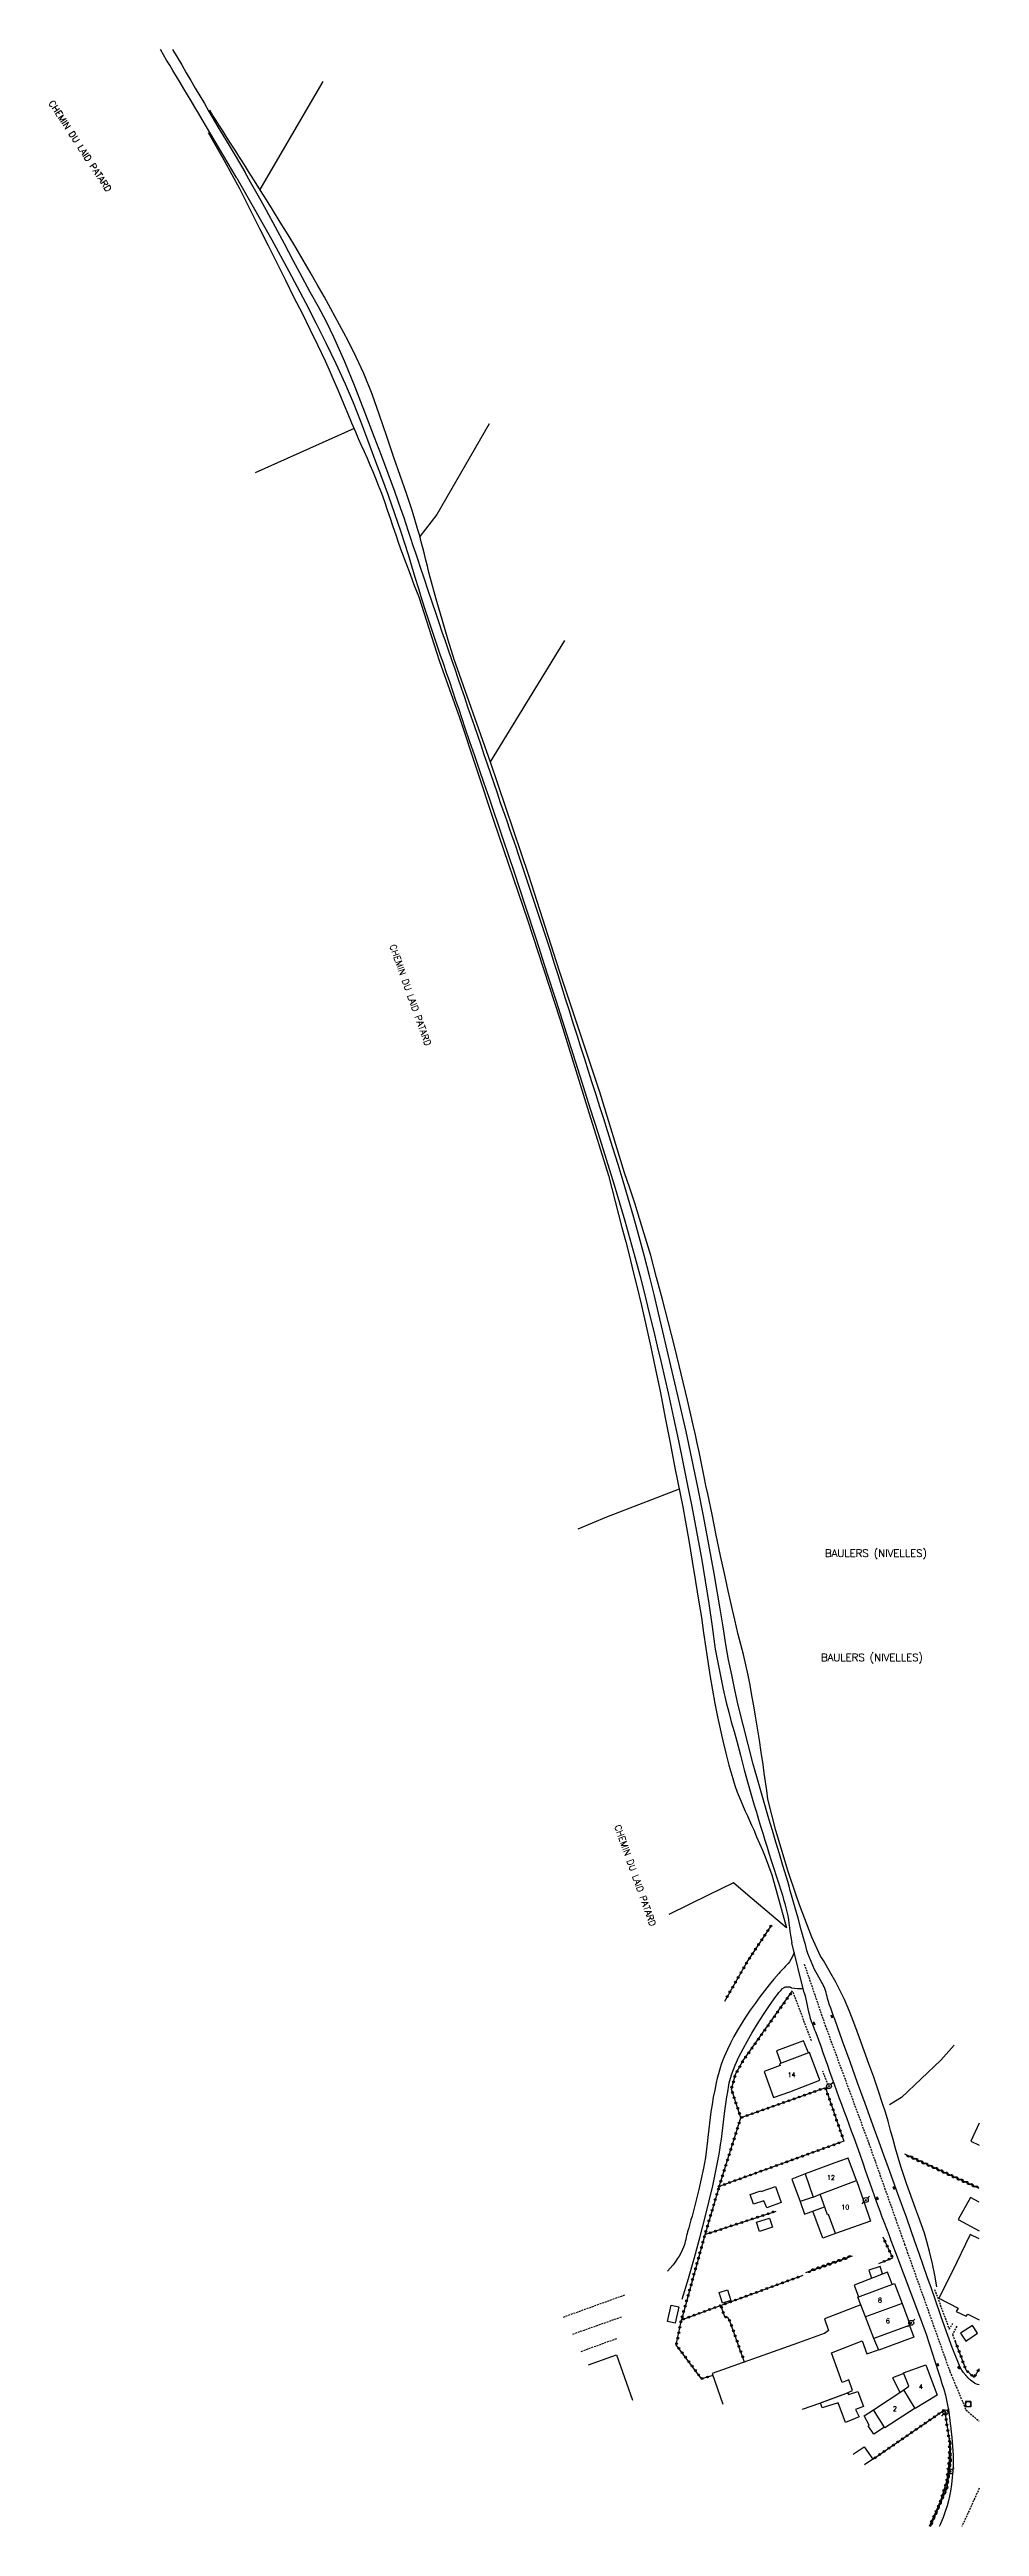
# Model space of a CAD drawing. Header units: millimetres. Extents: x 147000 to 148002, y 145000 to 146001.
# Drawn here: x 147748 to 148000, y 145000 to 145671 of the extents above; entities that cross this region are included whole.
import ezdxf
from ezdxf.enums import TextEntityAlignment as Align

# ---------------------------------------------------------------- set-up
doc = ezdxf.new("R2010")
doc.units = ezdxf.units.MM
doc.linetypes.add('DASHED', pattern=[0.75, 0.5, -0.25])
doc.layers.get('0').update_dxf_attribs({"linetype": 'CONTINUOUS'})
for name, color, linetype in [('W0001', 6, 'DASHED'), ('W0008', 7, 'CONTINUOUS'), ('W0014', 7, 'CONTINUOUS'), ('W0071', 7, 'CONTINUOUS'), ('W0101', 7, 'CONTINUOUS'), ('W0104', 1, 'CONTINUOUS'), ('W0112', 1, 'DASHED'), ('W0211', 2, 'CONTINUOUS'), ('W0310', 3, 'CONTINUOUS'), ('W0322', 7, 'CONTINUOUS'), ('W0323', 7, 'CONTINUOUS'), ('W0330', 7, 'CONTINUOUS'), ('W0401', 7, 'CONTINUOUS'), ('W0420', 7, 'CONTINUOUS'), ('W0473', 7, 'CONTINUOUS'), ('W0980', 7, 'CONTINUOUS'), ('W0989', 7, 'CONTINUOUS'), ('W0991', 7, 'CONTINUOUS'), ('W1102', 7, 'CONTINUOUS')]:
    doc.layers.add(name, color=color, linetype=linetype)
doc.styles.get("Standard").update_dxf_attribs({"font": 'romans.shx', "width": 0.85})

# ---------------------------------------------------------------- blocks, each defined once
blk = doc.blocks.new('T401')
for p, q in [((-0.3, 0.3), (0, 0.3)), ((-0.3, -0.25), (-0.3, 0.3)), ((-0.3, 0.15), (0, 0.15)), ((-0.3, 0), (0, 0)), ((0, 0.3), (0, -0.25)), ((-0.3, -0.15), (0, -0.15)), ((-0.3, -0.25), (-0.3, -0.3)), ((-0.3, -0.3), (0, -0.3)), ((0, -0.3), (0, -0.25))]:
    blk.add_line(p, q)
blk = doc.blocks.new('T420')
for p, q in [((0.75, 0.75), (-0.75, 0.75)), ((-0.75, 0.75), (-0.75, -0.75)), ((0.75, 0.75), (0.75, -0.75)), ((0.75, -0.75), (-0.75, -0.75))]:
    blk.add_line(p, q)
blk.add_ellipse((0, 0), major_axis=(-0.53, 0.53), ratio=1, start_param=3.926991, end_param=10.210176)
blk = doc.blocks.new('T473')
for p, q in [((-0.166667, 0.166667), (0.166667, -0.166667)), ((-0.166667, -0.166667), (0.166667, 0.166667)), ((0.500001, 0.500001), (1.000002, 1.000002)), ((-1.000002, -1.000002), (-0.500001, -0.500001))]:
    blk.add_line(p, q)
blk.add_ellipse((0, 0), major_axis=(0.471405, 0.471405), ratio=1, start_param=5.4977871438, end_param=11.780972451)
blk = doc.blocks.new('t323o')
at = {"color": 0, "linetype": 'Continuous'}
for radius in [0.25, 0.15]:
    blk.add_circle((0, 0), radius, dxfattribs=at)
blk = doc.blocks.new('t322o')
at = {"color": 0, "linetype": 'Continuous'}
for radius in [0.25, 0.15]:
    blk.add_circle((0, 0), radius, dxfattribs=at)
blk = doc.blocks.new('t310o')
at = {"color": 0, "linetype": 'Continuous'}
for centre, start, end in [((-0.5, 0.38), 216.8699, 323.1304), ((0.5, -0.37), 36.8699, 143.1303)]:
    blk.add_arc(centre, 0.625, start, end, dxfattribs=at)

msp = doc.modelspace()

# ---------------------------------------------------------------- linework, layer by layer
at = {"layer": 'W0001'}
for points in [[(147952.62, 145152.32), (147958.28, 145135.74), (147970.11, 145103.71), (147979.76, 145076.49), (147992.05, 145041.95), (147996.42, 145031.52), (148000, 145028.5)], [(148000, 145010.37), (147998.48, 145007), (147995.3, 145000)]]:
    msp.add_lwpolyline(points, dxfattribs=at)
at = {"layer": 'W0008'}
for points in [[(147952.63, 145144.6), (147952.83, 145143.73), (147953.02, 145142.86), (147953.2, 145141.99), (147953.38, 145141.11), (147953.56, 145140.24), (147953.76, 145139.37), (147953.99, 145138.5), (147954.23, 145137.64), (147954.41, 145137.12), (147954.59, 145136.6), (147954.8, 145136.08), (147955.01, 145135.57), (147955.22, 145135.07), (147955.43, 145134.56), (147955.64, 145134.04), (147955.84, 145133.53), (147956.46, 145131.82), (147957.07, 145130.12), (147957.68, 145128.4), (147958.28, 145126.69), (147958.87, 145124.98), (147959.47, 145123.26), (147960.07, 145121.55), (147960.69, 145119.84), (147961.34, 145118.03), (147962.01, 145116.22), (147962.68, 145114.42), (147963.35, 145112.61), (147964.02, 145110.81), (147964.69, 145109), (147965.35, 145107.2), (147966.01, 145105.39), (147966.82, 145103.11), (147967.63, 145100.83), (147968.43, 145098.55), (147969.22, 145096.27), (147970.02, 145093.98), (147970.82, 145091.7), (147971.63, 145089.43), (147972.45, 145087.15), (147973.05, 145085.53), (147973.65, 145083.91), (147974.26, 145082.3), (147974.87, 145080.68), (147975.48, 145079.07), (147976.1, 145077.45), (147976.71, 145075.84), (147977.32, 145074.22), (147979.4, 145068.71), (147981.51, 145063.2), (147983.58, 145057.68), (147985.58, 145052.13), (147986.44, 145049.59), (147987.27, 145047.05), (147988.07, 145044.49), (147988.88, 145041.94), (147989.39, 145040.35), (147989.91, 145038.77), (147990.41, 145037.17), (147990.83, 145035.55), (147991.32, 145033.3), (147991.72, 145031.03), (147992.05, 145028.75), (147992.33, 145026.47), (147992.58, 145024.09), (147992.78, 145021.7), (147992.9, 145019.31), (147992.92, 145016.91), (147992.84, 145015.06), (147992.69, 145013.23), (147992.48, 145011.39), (147992.2, 145009.57), (147991.95, 145008.23), (147991.66, 145006.91), (147991.31, 145005.59), (147990.9, 145004.29), (147990.2, 145002.41), (147989.42, 145000.56), (147989.17, 145000)], [(147998.69, 145038.86), (147998.33, 145039.09), (147997.98, 145039.34), (147997.64, 145039.6), (147997.32, 145039.87), (147997.18, 145040), (147997.05, 145040.13), (147996.93, 145040.27), (147996.81, 145040.4), (147996.75, 145040.48), (147996.69, 145040.55), (147996.63, 145040.62), (147996.57, 145040.7), (147996.51, 145040.77), (147996.45, 145040.84), (147996.39, 145040.92), (147996.33, 145040.99), (147996.25, 145041.09), (147996.16, 145041.19), (147996.07, 145041.29), (147995.98, 145041.38), (147995.9, 145041.48), (147995.81, 145041.59), (147995.73, 145041.69), (147995.65, 145041.8), (147995.28, 145042.38), (147994.95, 145042.99), (147994.65, 145043.61), (147994.36, 145044.24), (147992.63, 145048.45), (147991.1, 145052.73), (147989.64, 145057.04), (147988.15, 145061.33), (147987.03, 145064.49), (147985.91, 145067.65), (147984.8, 145070.82), (147983.7, 145073.99), (147982.59, 145077.16), (147981.49, 145080.32), (147980.37, 145083.49), (147979.25, 145086.65), (147977.99, 145090.14), (147976.73, 145093.63), (147975.46, 145097.12), (147974.19, 145100.61), (147972.92, 145104.1), (147971.65, 145107.58), (147970.38, 145111.07), (147969.11, 145114.56), (147967.07, 145120.2), (147965.02, 145125.85), (147962.98, 145131.49), (147960.95, 145137.14), (147960.55, 145138.21), (147960.16, 145139.29), (147959.77, 145140.37), (147959.4, 145141.45), (147959.24, 145141.98), (147959.09, 145142.52), (147958.94, 145143.07), (147958.8, 145143.61), (147958.66, 145144.15), (147958.51, 145144.69), (147958.34, 145145.22), (147958.15, 145145.75), (147957.96, 145146.22), (147957.74, 145146.68), (147957.51, 145147.13), (147957.28, 145147.58)]]:
    msp.add_lwpolyline(points, dxfattribs=at)
at = {"layer": 'W0014'}
msp.add_lwpolyline([(148000, 145038.33), (148000, 145038.33), (147999.55, 145038.49), (147999.11, 145038.66), (147998.69, 145038.86)], dxfattribs=at)
at = {"layer": 'W0071'}
for points in [[(147798.95, 145636.12), (147796.62, 145640.12), (147794.27, 145644.11), (147791.92, 145648.1), (147789.56, 145652.09), (147788.57, 145653.75), (147787.58, 145655.41), (147786.59, 145657.06), (147785.59, 145658.72), (147784.59, 145660.37), (147783.6, 145662.03), (147782.6, 145663.68), (147781.61, 145665.34), (147780.77, 145666.75), (147779.94, 145668.16), (147779.11, 145669.58), (147778.29, 145671)], [(147781.55, 145671), (147782.79, 145668.91), (147784.02, 145666.82), (147785.25, 145664.73), (147786.48, 145662.63), (147787.7, 145660.53), (147788.93, 145658.44), (147790.16, 145656.34), (147791.39, 145654.25), (147793.84, 145650.1), (147796.3, 145645.95), (147798.76, 145641.8), (147801.22, 145637.65)], [(147798.95, 145636.12), (147803.77, 145627.79), (147808.47, 145619.41), (147813.07, 145610.96), (147817.55, 145602.45), (147820.35, 145597), (147823.1, 145591.52), (147825.75, 145585.99), (147828.29, 145580.41), (147830.42, 145575.39), (147832.43, 145570.32), (147834.37, 145565.23), (147836.28, 145560.12), (147838.11, 145555.2), (147839.9, 145550.26), (147841.65, 145545.31), (147843.34, 145540.34), (147844.34, 145537.29), (147845.31, 145534.23), (147846.26, 145531.16), (147847.2, 145528.09), (147848.13, 145525.02), (147849.07, 145521.95), (147850.03, 145518.89), (147851.02, 145515.84), (147851.38, 145514.76), (147851.74, 145513.69), (147852.11, 145512.61), (147852.48, 145511.54), (147852.86, 145510.47), (147853.23, 145509.4), (147853.6, 145508.33), (147853.97, 145507.25), (147854.82, 145504.76), (147855.66, 145502.26), (147856.51, 145499.76), (147857.35, 145497.27), (147858.19, 145494.77), (147859.03, 145492.27), (147859.87, 145489.77), (147860.72, 145487.28), (147862, 145483.51), (147863.29, 145479.75), (147864.59, 145475.99), (147865.88, 145472.23), (147867.18, 145468.47), (147868.46, 145464.7), (147869.74, 145460.94), (147871.02, 145457.17), (147874.03, 145448.12), (147877.01, 145439.06), (147879.98, 145429.99), (147882.92, 145420.91), (147885.3, 145413.51), (147887.66, 145406.1), (147890.01, 145398.69), (147892.36, 145391.28), (147894.58, 145384.33), (147896.8, 145377.38), (147899, 145370.43), (147901.15, 145363.45), (147902.6, 145358.59), (147904.03, 145353.73), (147905.42, 145348.85), (147906.76, 145343.96), (147908.07, 145339), (147909.32, 145334.03), (147910.54, 145329.05), (147911.75, 145324.07), (147912.8, 145319.71), (147913.84, 145315.35), (147914.87, 145310.99), (147915.86, 145306.61), (147917.22, 145300.36), (147918.55, 145294.1), (147919.84, 145287.83), (147921.1, 145281.55), (147922.06, 145276.75), (147923, 145271.94), (147923.91, 145267.12), (147924.77, 145262.3), (147925.79, 145256.15), (147926.76, 145250), (147927.67, 145243.84), (147928.52, 145237.68)], [(147931.38, 145238.91), (147930.62, 145243.74), (147929.84, 145248.56), (147929.02, 145253.38), (147928.18, 145258.19), (147926.76, 145265.98), (147925.3, 145273.76), (147923.78, 145281.53), (147922.19, 145289.29), (147920.59, 145296.65), (147918.9, 145303.99), (147917.18, 145311.32), (147915.46, 145318.65), (147914.3, 145323.69), (147913.14, 145328.72), (147911.96, 145333.75), (147910.72, 145338.76), (147909.34, 145344.05), (147907.93, 145349.32), (147906.46, 145354.58), (147904.96, 145359.83), (147903.6, 145364.4), (147902.19, 145368.96), (147900.76, 145373.51), (147899.33, 145378.05), (147898.31, 145381.3), (147897.29, 145384.55), (147896.26, 145387.79), (147895.22, 145391.04), (147894.19, 145394.28), (147893.15, 145397.52), (147892.12, 145400.77), (147891.08, 145404.01), (147890.05, 145407.28), (147889.02, 145410.55), (147887.99, 145413.82), (147886.96, 145417.09), (147885.93, 145420.36), (147884.89, 145423.62), (147883.85, 145426.89), (147882.8, 145430.15), (147880.94, 145435.85), (147879.06, 145441.55), (147877.17, 145447.24), (147875.26, 145452.92), (147874.66, 145454.68), (147874.05, 145456.44), (147873.44, 145458.19), (147872.83, 145459.95), (147872.21, 145461.7), (147871.6, 145463.46), (147870.99, 145465.21), (147870.39, 145466.97), (147869.5, 145469.57), (147868.61, 145472.17), (147867.72, 145474.77), (147866.84, 145477.37), (147865.96, 145479.97), (147865.08, 145482.57), (147864.19, 145485.17), (147863.31, 145487.77), (147862.43, 145490.33), (147861.55, 145492.89), (147860.68, 145495.46), (147859.8, 145498.02), (147858.92, 145500.58), (147858.04, 145503.14), (147857.16, 145505.7), (147856.28, 145508.27), (147855.44, 145510.73), (147854.59, 145513.2), (147853.74, 145515.67), (147852.9, 145518.14), (147851.85, 145521.27), (147850.79, 145524.41), (147849.75, 145527.55), (147848.7, 145530.68), (147848.04, 145532.64), (147847.4, 145534.6), (147846.75, 145536.55), (147846.11, 145538.51), (147845.46, 145540.47), (147844.81, 145542.42), (147844.14, 145544.37), (147843.47, 145546.32), (147841.73, 145551.23), (147839.95, 145556.12), (147838.13, 145561), (147836.28, 145565.87), (147833.65, 145572.72), (147831, 145579.57), (147828.24, 145586.37), (147825.26, 145593.09), (147823.22, 145597.21), (147821.04, 145601.26), (147818.82, 145605.27), (147816.62, 145609.3), (147814.22, 145613.84), (147811.82, 145618.38), (147809.41, 145622.91), (147806.97, 145627.42), (147805.56, 145629.99), (147804.12, 145632.56), (147802.68, 145635.11), (147801.22, 145637.65)], [(147949.18, 145171), (147948.83, 145172.23), (147948.48, 145173.46), (147948.13, 145174.69), (147947.77, 145175.92), (147946.85, 145179.08), (147945.91, 145182.24), (147944.95, 145185.39), (147943.99, 145188.55), (147943.04, 145191.7), (147942.1, 145194.86), (147941.17, 145198.03), (147940.28, 145201.2), (147938.82, 145206.51), (147937.4, 145211.83), (147936.04, 145217.16), (147934.75, 145222.51), (147933.83, 145226.6), (147932.96, 145230.69), (147932.14, 145234.8), (147931.38, 145238.91)], [(147928.52, 145237.68), (147929.18, 145234.05), (147929.9, 145230.44), (147930.67, 145226.83), (147931.49, 145223.24), (147932.15, 145220.61), (147932.86, 145218), (147933.59, 145215.39), (147934.31, 145212.78), (147935.35, 145208.9), (147936.38, 145205.01), (147937.43, 145201.13), (147938.51, 145197.27), (147939.07, 145195.36), (147939.64, 145193.46), (147940.22, 145191.56), (147940.8, 145189.67), (147941.39, 145187.77), (147941.98, 145185.88), (147942.57, 145183.99), (147943.15, 145182.09), (147943.58, 145180.7), (147944.03, 145179.31), (147944.48, 145177.93), (147944.93, 145176.55), (147945.39, 145175.17), (147945.84, 145173.78), (147946.27, 145172.39), (147946.7, 145171)], [(147946.7, 145171), (147947.02, 145169.87), (147947.33, 145168.74), (147947.62, 145167.61), (147947.9, 145166.46), (147948.12, 145165.43), (147948.3, 145164.39), (147948.45, 145163.35), (147948.59, 145162.3), (147948.73, 145161.26), (147948.87, 145160.21), (147949.04, 145159.17), (147949.23, 145158.14)], [(147953.57, 145155.23), (147953.35, 145156.05), (147953.13, 145156.87), (147952.91, 145157.68), (147952.68, 145158.5), (147951.81, 145161.62), (147950.94, 145164.75), (147950.07, 145167.88), (147949.18, 145171)], [(147952.63, 145144.6), (147949.23, 145158.14)], [(147949.87, 145155.52), (147949.62, 145154.85), (147949.32, 145154.21), (147948.98, 145153.58), (147948.6, 145152.98), (147948.28, 145152.54), (147947.93, 145152.13), (147947.56, 145151.74), (147947.19, 145151.35), (147946.81, 145150.98), (147946.43, 145150.6), (147946.06, 145150.21), (147945.7, 145149.81), (147944.39, 145148.26), (147943.11, 145146.69), (147941.85, 145145.1), (147940.62, 145143.49), (147939.29, 145141.68), (147937.99, 145139.86), (147936.72, 145138), (147935.52, 145136.11), (147934.51, 145134.41), (147933.56, 145132.69), (147932.65, 145130.94), (147931.79, 145129.17), (147931.33, 145128.18), (147930.89, 145127.18), (147930.48, 145126.16), (147930.11, 145125.13), (147929.72, 145123.9), (147929.38, 145122.66), (147929.07, 145121.41), (147928.78, 145120.15), (147928.36, 145118.21), (147927.98, 145116.26), (147927.63, 145114.3), (147927.32, 145112.34), (147927.1, 145110.79), (147926.91, 145109.25), (147926.75, 145107.7), (147926.59, 145106.14), (147926.43, 145104.59), (147926.26, 145103.04), (147926.06, 145101.5), (147925.83, 145099.96), (147925.3, 145097.04), (147924.71, 145094.13), (147924.06, 145091.24), (147923.38, 145088.36), (147923.11, 145087.29), (147922.82, 145086.22), (147922.53, 145085.16), (147922.23, 145084.1), (147921.92, 145083.03), (147921.61, 145081.97), (147921.31, 145080.91), (147921.02, 145079.85), (147920.88, 145079.32), (147920.76, 145078.79), (147920.64, 145078.26), (147920.52, 145077.73), (147920.39, 145077.2), (147920.25, 145076.67), (147920.09, 145076.15), (147919.9, 145075.64), (147919.55, 145074.81), (147919.15, 145074.01), (147918.71, 145073.23), (147918.24, 145072.47), (147917.63, 145071.59), (147916.98, 145070.75), (147916.29, 145069.95), (147915.56, 145069.18)], [(147955.43, 145150.91), (147953.57, 145155.23)], [(147957.28, 145147.58), (147955.43, 145150.91)], [(147919.55, 145061.6), (147921.25, 145067.21), (147922.88, 145072.85), (147924.43, 145078.51), (147925.9, 145084.18), (147926.89, 145088.21), (147927.84, 145092.25), (147928.71, 145096.31), (147929.49, 145100.39), (147929.74, 145101.91), (147929.96, 145103.43), (147930.16, 145104.95), (147930.34, 145106.48), (147930.52, 145108.01), (147930.7, 145109.54), (147930.89, 145111.06), (147931.1, 145112.59), (147931.29, 145113.87), (147931.48, 145115.15), (147931.68, 145116.43), (147931.89, 145117.71), (147931.98, 145118.33), (147932.08, 145118.94), (147932.19, 145119.56), (147932.32, 145120.17), (147932.65, 145121.4), (147933.01, 145122.62), (147933.43, 145123.82), (147933.89, 145125.01), (147934.91, 145127.24), (147936.04, 145129.42), (147937.23, 145131.56), (147938.46, 145133.67), (147939.98, 145136.2), (147941.54, 145138.7), (147943.18, 145141.15), (147944.9, 145143.55), (147945.33, 145144.11), (147945.77, 145144.67), (147946.25, 145145.21), (147946.76, 145145.71), (147946.88, 145145.81), (147947.01, 145145.91), (147947.15, 145145.99), (147947.3, 145146.06), (147947.45, 145146.12), (147947.62, 145146.16), (147947.78, 145146.19), (147947.94, 145146.2), (147948.11, 145146.21), (147948.28, 145146.21), (147948.45, 145146.2), (147948.62, 145146.17), (147948.69, 145146.15), (147948.76, 145146.12), (147948.83, 145146.09), (147948.9, 145146.06), (147948.96, 145146.03), (147949.03, 145146), (147949.1, 145145.97), (147949.17, 145145.95), (147949.96, 145145.81), (147950.75, 145145.73), (147951.55, 145145.71), (147952.35, 145145.75)]]:
    msp.add_lwpolyline(points, dxfattribs=at)
at = {"layer": 'W0101'}
for points in [[(147946.08, 145124.91), (147946.08, 145124.91), (147941.79, 145123.23), (147944.31, 145116.24), (147948.74, 145117.75)], [(147954.04, 145128.43), (147945.92, 145125.35), (147946.08, 145124.91)], [(147948.74, 145117.75), (147956.82, 145120.93), (147954.04, 145128.43)], [(148000, 145109.24), (147997.74, 145104.34), (148000, 145103.3)], [(147966.74, 145093.68), (147966.74, 145093.68), (147964.51, 145099.75), (147961.91, 145098.9), (147952.87, 145095.56), (147955, 145089.25), (147956.9, 145090.02)], [(147966.74, 145093.68), (147968.74, 145088.02)], [(147959.2, 145084.52), (147958.89, 145084.41), (147956.9, 145090.02)], [(147968.74, 145088.02), (147970.57, 145082.71), (147961.08, 145079.32), (147959.2, 145084.52)], [(147969.21, 145056.78), (147967.14, 145062.16), (147977.06, 145065.84)], [(147977.06, 145065.84), (147979.09, 145060.42)], [(147979.09, 145060.42), (147981.3, 145054.49), (147971.45, 145050.93), (147969.21, 145056.78)], [(147979.54, 145037.05), (147980.9, 145037.98), (147979.47, 145041.66), (147985.51, 145043.8)], [(147985.51, 145043.8), (147988.57, 145035.56), (147982.68, 145031.93)], [(147982.64, 145032), (147982.65, 145032.01), (147974.39, 145026.73), (147971.38, 145031.58), (147979.54, 145037.05)]]:
    msp.add_lwpolyline(points, dxfattribs=at)
at = {"layer": 'W0104'}
for points in [[(147953.72, 145128.31), (147953.72, 145128.31), (147952.39, 145131.59), (147945.05, 145128.88), (147946.27, 145125.48), (147946.27, 145125.48)], [(147952.87, 145095.56), (147949.26, 145094.08), (147951.49, 145088)], [(147955, 145089.25), (147951.49, 145088), (147952.69, 145084.57), (147958.1, 145086.63)], [(147961.08, 145079.32), (147957.62, 145078.08), (147954.92, 145085.42), (147954.9, 145085.41)], [(147956.9, 145090.02), (147956.9, 145090.02)], [(148000, 145087.86), (147997.6, 145089.14), (147994.25, 145083.14), (148000, 145080.05)], [(148000, 145077.89), (147997.55, 145079.09), (147992.6, 145068.81), (147989.04, 145061.82), (147994.29, 145059.15), (147993.75, 145058.27), (147996.5, 145056.93), (147996.91, 145057.55), (148000, 145055.99)], [(147973.82, 145068.4), (147973.13, 145070.44), (147970.08, 145069.42), (147970.79, 145067.22)], [(147976.46, 145065.62), (147975.13, 145068.91), (147966.1, 145065.39), (147967.32, 145062.23), (147967.32, 145062.23)], [(147967.94, 145060.08), (147967.92, 145060.08), (147958.08, 145056.26), (147959.15, 145053.07), (147959.16, 145053.07), (147958.05, 145052.27), (147958.04, 145052.27), (147951.03, 145049.73), (147927.69, 145041.43), (147930.58, 145033.11)], [(147952.18, 145031.78), (147956.8, 145033.4), (147963.9, 145036.06), (147965.66, 145036.8), (147964.69, 145039.69), (147962.87, 145038.97), (147959.97, 145047.02), (147959.96, 145047.01), (147968.29, 145050.28), (147969.54, 145046.77), (147972.74, 145047.88), (147972.74, 145047.89)], [(147981.13, 145054.42), (147981.12, 145054.42), (147982.29, 145051.32), (147972.8, 145047.74), (147971.45, 145050.93)], [(147894.23, 145043.8), (147901.77, 145046.49), (147906.11, 145034.25)], [(147979.56, 145041.44), (147979.56, 145041.44), (147976.52, 145040.28), (147978.48, 145036.35)], [(147974.31, 145026.86), (147974.32, 145026.86), (147971.42, 145025.02), (147969.9, 145027.23), (147970.19, 145027.41), (147968.79, 145030), (147971.38, 145031.57), (147971.38, 145031.57)], [(147965.87, 145019.54), (147968.87, 145021.59), (147971.18, 145018.21)], [(147971.18, 145018.21), (147968.93, 145016.67)]]:
    msp.add_lwpolyline(points, dxfattribs=at)
for points in [[(147944.85, 145092.11), (147946.39, 145087.75), (147942.44, 145086.36), (147941.62, 145088.2), (147938.88, 145087.29), (147937.98, 145089.91), (147940.87, 145090.91), (147940.92, 145090.7)], [(147943.98, 145081.04), (147940.47, 145079.92), (147939.68, 145082.42), (147943.19, 145083.53)], [(147931.79, 145064.12), (147932.73, 145061.21), (147930.49, 145060.49), (147929.55, 145063.4), (147931.79, 145064.12)], [(147918.63, 145059.51), (147917.61, 145055.04), (147915.58, 145055.5), (147916.6, 145059.97)], [(147998.13, 145054.42), (147994.96, 145052.33), (147996.34, 145050.24), (147999.51, 145052.34), (147998.13, 145054.42)], [(147967.12, 145036.53), (147968.64, 145032.54), (147966.5, 145031.72), (147967.45, 145029.73), (147963.81, 145028.2), (147961.79, 145033.53), (147957.5, 145032.18), (147956.98, 145033.47), (147964.3, 145036.23), (147964.55, 145035.74)]]:
    msp.add_lwpolyline(points, close=True, dxfattribs=at)
at = {"layer": 'W0112'}
for points in [[(147954.57, 145131.56), (147949.52, 145144.92)], [(147959.06, 145119.56), (147957.62, 145123.33)], [(147987.91, 145064.22), (147991.87, 145053.42), (147992.83, 145054.98)], [(147903.97, 145062.66), (147887.3, 145056.64)], [(147903.05, 145056.69), (147889.76, 145051.99)], [(147892.18, 145047.44), (147901.95, 145050.96)], [(147993.9, 145054.25), (147992.76, 145051.98), (147993.61, 145049.96)]]:
    msp.add_lwpolyline(points, dxfattribs=at)
at = {"layer": 'W0211'}
for points in [[(147808.61, 145627.7), (147806.99, 145630.27), (147805.38, 145632.84), (147803.76, 145635.41), (147802.13, 145637.98), (147801.26, 145639.35), (147800.39, 145640.72), (147799.51, 145642.09), (147798.64, 145643.46), (147797.76, 145644.83), (147796.89, 145646.21), (147796.01, 145647.58), (147795.14, 145648.95), (147794.26, 145650.35), (147793.38, 145651.76), (147792.49, 145653.16), (147791.61, 145654.57)], [(147791.23, 145648.52), (147793.39, 145644.75), (147795.51, 145640.96), (147797.6, 145637.15), (147799.65, 145633.32), (147801.04, 145630.64), (147802.4, 145627.95), (147803.74, 145625.25), (147805.09, 145622.55), (147807.44, 145617.87), (147809.77, 145613.19), (147812.1, 145608.5), (147814.43, 145603.81)], [(147857.91, 145505.5), (147856.22, 145511.03), (147854.57, 145516.58), (147852.97, 145522.14), (147851.41, 145527.71), (147850.97, 145529.36), (147850.55, 145531.01), (147850.14, 145532.67), (147849.74, 145534.33), (147849.33, 145535.99), (147848.91, 145537.64), (147848.47, 145539.29), (147848, 145540.93), (147846.49, 145545.86), (147844.87, 145550.75), (147843.2, 145555.62), (147841.51, 145560.48), (147839.57, 145566.19), (147837.63, 145571.91), (147835.59, 145577.6), (147833.33, 145583.2), (147831.28, 145587.69), (147829.07, 145592.1), (147826.76, 145596.45), (147824.43, 145600.79), (147822.62, 145604.1), (147820.75, 145607.38), (147818.85, 145610.65), (147816.95, 145613.9), (147814.89, 145617.37), (147812.82, 145620.82), (147810.72, 145624.27), (147808.61, 145627.7)], [(147814.43, 145603.81), (147816.62, 145599.56), (147818.76, 145595.28), (147820.84, 145590.97), (147822.86, 145586.64), (147823.93, 145584.26), (147824.98, 145581.88), (147826, 145579.48), (147827.01, 145577.08), (147828.02, 145574.67), (147829.02, 145572.27), (147830.03, 145569.87), (147831.05, 145567.47), (147831.83, 145565.66), (147832.62, 145563.86), (147833.42, 145562.07), (147834.21, 145560.27), (147835, 145558.47), (147835.78, 145556.66), (147836.53, 145554.84), (147837.26, 145553.02), (147838.11, 145550.79), (147838.92, 145548.54), (147839.7, 145546.29), (147840.46, 145544.03), (147841.22, 145541.76), (147841.98, 145539.51), (147842.76, 145537.25), (147843.56, 145535), (147844.69, 145531.92), (147845.85, 145528.85), (147847.02, 145525.78), (147848.22, 145522.72)], [(147934.72, 145241.65), (147933.8, 145245.57), (147932.9, 145249.5), (147932.02, 145253.44), (147931.15, 145257.37), (147929.95, 145262.96), (147928.78, 145268.56), (147927.63, 145274.15), (147926.46, 145279.75), (147925.99, 145282.03), (147925.52, 145284.31), (147925.05, 145286.59), (147924.59, 145288.87), (147924.12, 145291.15), (147923.64, 145293.43), (147923.15, 145295.71), (147922.64, 145297.98), (147921, 145305.11), (147919.3, 145312.23), (147917.55, 145319.34), (147915.75, 145326.43), (147914.21, 145332.39), (147912.64, 145338.35), (147911.02, 145344.29), (147909.3, 145350.2), (147908.04, 145354.34), (147906.73, 145358.47), (147905.36, 145362.58), (147903.95, 145366.67)], [(147903.22, 145351.89), (147904.25, 145348.02), (147905.25, 145344.15), (147906.23, 145340.27), (147907.18, 145336.38), (147908.51, 145330.76), (147909.81, 145325.13), (147911.07, 145319.49), (147912.28, 145313.84), (147913.67, 145307.09), (147914.99, 145300.32), (147916.28, 145293.55), (147917.59, 145286.79), (147918.29, 145283.25), (147919, 145279.72), (147919.69, 145276.18), (147920.35, 145272.64), (147921.34, 145267.09), (147922.28, 145261.52), (147923.2, 145255.96), (147924.09, 145250.39), (147924.74, 145246.23), (147925.37, 145242.06), (147925.99, 145237.9), (147926.58, 145233.73)], [(147942.74, 145197.03), (147942.44, 145199.39), (147942.13, 145201.74), (147941.8, 145204.1), (147941.47, 145206.45), (147940.98, 145209.72), (147940.48, 145213), (147939.96, 145216.27), (147939.42, 145219.54), (147938.94, 145222.32), (147938.45, 145225.11), (147937.94, 145227.89), (147937.38, 145230.66), (147936.77, 145233.42), (147936.13, 145236.17), (147935.44, 145238.91), (147934.72, 145241.65)], [(147926.58, 145233.73), (147927.15, 145230.13), (147927.77, 145226.53), (147928.43, 145222.95), (147929.14, 145219.37), (147929.83, 145216.08), (147930.57, 145212.79), (147931.35, 145209.51), (147932.2, 145206.25), (147932.71, 145204.41), (147933.25, 145202.58), (147933.83, 145200.76), (147934.47, 145198.96), (147934.97, 145197.65), (147935.5, 145196.36), (147936.06, 145195.07), (147936.63, 145193.8), (147937.21, 145192.52), (147937.79, 145191.25), (147938.36, 145189.98), (147938.92, 145188.69), (147939.71, 145186.86), (147940.49, 145185.03), (147941.26, 145183.2), (147942.04, 145181.37)], [(147988.48, 145064.96), (147987.96, 145068.05), (147987.34, 145071.12), (147986.62, 145074.16), (147985.82, 145077.18), (147985.13, 145079.46), (147984.38, 145081.72), (147983.58, 145083.96), (147982.76, 145086.18), (147981.92, 145088.41), (147981.09, 145090.63), (147980.29, 145092.87), (147979.54, 145095.12), (147978.78, 145097.55), (147978.06, 145099.98), (147977.36, 145102.42), (147976.68, 145104.87), (147975.99, 145107.31), (147975.3, 145109.76), (147974.58, 145112.19), (147973.82, 145114.62), (147972.64, 145118.19), (147971.41, 145121.75), (147970.14, 145125.29), (147968.86, 145128.83), (147967.58, 145132.33), (147966.3, 145135.83), (147964.96, 145139.32), (147963.48, 145142.75), (147962.34, 145145.13), (147961.13, 145147.48), (147959.85, 145149.8), (147958.54, 145152.1), (147958.18, 145152.7), (147957.8, 145153.3), (147957.42, 145153.9), (147957.02, 145154.48)]]:
    msp.add_lwpolyline(points, dxfattribs=at)
at = {"layer": 'W0310'}
for points in [[(148000, 145091.58), (147979.83, 145100.86)], [(147953.02, 145068.77), (147965.68, 145073.34)], [(147986.77, 145000), (147989.13, 145005.55), (147991.27, 145010.42), (147992.26, 145017.93), (147992.06, 145023.48)]]:
    msp.add_lwpolyline(points, dxfattribs=at)
at = {"layer": 'W0322'}
msp.add_lwpolyline([(147958.34, 145118.85), (147963.34, 145104.38)], dxfattribs=at)
at = {"layer": 'W0323'}
for points in [[(147943.69, 145162.83), (147937.36, 145153.3), (147930.99, 145142.23)], [(147958.34, 145118.85), (147935.44, 145110.73), (147932.87, 145118.45), (147934.01, 145122.54), (147936.1, 145126.22), (147949.47, 145145.07)], [(147963.34, 145104.38), (147929.57, 145092.14), (147935.44, 145110.73)], [(147929.57, 145092.14), (147925.67, 145078.88), (147919.33, 145055.96), (147952.34, 145068.07)], [(147925.72, 145079.05), (147944.96, 145085.45)], [(147972.84, 145071.26), (147976.56, 145072.76), (147973.97, 145078.39)], [(147936.44, 145044.54), (147932.49, 145055.65), (147931.96, 145056.59), (147931.1, 145056.79), (147930.01, 145059.88)], [(147927.87, 145040.92), (147924.79, 145040.01), (147917.97, 145049.2), (147919.33, 145055.96)], [(148000, 145042.69), (147998.6, 145040.36), (147996.46, 145042.32), (147996.23, 145042.91), (147993.48, 145050.23)], [(147971.18, 145018.21), (147990.61, 145031.61), (147991.95, 145022.95), (147991.87, 145017.97), (147991.22, 145012.45), (147989.43, 145006.59), (147986.47, 145000)]]:
    msp.add_lwpolyline(points, dxfattribs=at)
at = {"layer": 'W0330'}
for points in [[(147805.25, 145633.04), (147821.45, 145660.81), (147822.36, 145662.35)], [(147830.69, 145568.31), (147803.89, 145556.3)], [(147867.29, 145569.6), (147853.13, 145545.05), (147848.52, 145539.1)], [(147848.22, 145522.72), (147853.79, 145505.51), (147859.29, 145490.06), (147868.58, 145462.01), (147877.65, 145435.22), (147886.43, 145408.45), (147893.89, 145384.18), (147899.62, 145365.99), (147903.22, 145351.89)], [(147867.61, 145478.06), (147887.79, 145510.89)], [(147903.95, 145366.67), (147897.23, 145388.56), (147886.35, 145421.34), (147878.06, 145447.27), (147867.64, 145477.99), (147857.75, 145506.03)], [(147918.73, 145280.99), (147899.08, 145273.42), (147891.3, 145270.17)], [(147950.4, 145171), (147948.21, 145177.47), (147944.93, 145188.51), (147942.74, 145197.03)], [(147942.04, 145181.37), (147943.85, 145176.53), (147945.36, 145171)], [(147926.6, 145171), (147915.92, 145165.8)], [(147937.36, 145171), (147933.44, 145174.33), (147926.6, 145171)], [(147945.36, 145171), (147947.76, 145162.18), (147937.36, 145171)], [(147957.02, 145154.48), (147954.64, 145159.62), (147951.28, 145168.39), (147950.4, 145171)], [(147993.18, 145130.37), (147989.58, 145126.28), (147978.94, 145116.21), (147975.72, 145114.2)]]:
    msp.add_lwpolyline(points, dxfattribs=at)
at = {"layer": 'W1102'}
for points in [[(147956.9, 145090.02), (147966.74, 145093.68)], [(147979.09, 145060.42), (147969.21, 145056.78)], [(147982.68, 145031.93), (147979.54, 145037.05)]]:
    msp.add_lwpolyline(points, dxfattribs=at)

# ---------------------------------------------------------------- block references
at = {"layer": 'W0310'}
for p, rotation in [((147981.2, 145100.23), 155.2920152242324), ((147982.56, 145099.6), 155.2920152242324), ((147983.92, 145098.98), 155.2920152242324), ((147985.28, 145098.35), 155.2920152242324), ((147986.65, 145097.72), 155.2920152242324), ((147988.01, 145097.1), 155.2920152242324), ((147989.37, 145096.47), 155.2920152242324), ((147990.73, 145095.84), 155.2920152242324), ((147992.1, 145095.21), 155.2920152242324), ((147993.46, 145094.59), 155.2920152242324), ((147994.82, 145093.96), 155.2920152242324), ((147996.19, 145093.33), 155.2920152242324), ((147997.55, 145092.71), 155.2920152242324), ((147998.91, 145092.08), 155.2920152242324), ((147955.84, 145069.79), 19.84820932937404), ((147957.25, 145070.3), 19.84820932937404), ((147958.66, 145070.81), 19.84820932937404), ((147960.07, 145071.32), 19.84820932937404), ((147961.48, 145071.83), 19.84820932937404), ((147962.89, 145072.34), 19.84820932937404), ((147964.3, 145072.85), 19.84820932937404), ((147954.43, 145069.28), 19.84820932937404), ((147992.08, 145023), 92.04467149936538), ((147991.94, 145015.52), 82.51638513236115), ((147992.14, 145017.01), 82.51638513236115), ((147992.13, 145021.5), 92.04467149936538), ((147992.19, 145020), 92.04467149936538), ((147992.24, 145018.5), 92.04467149936538), ((147990.93, 145009.64), 66.25602100500252), ((147991.36, 145011.06), 82.51638513236115), ((147991.55, 145012.55), 82.51638513236115), ((147991.75, 145014.04), 82.51638513236115), ((147987.94, 145002.76), 66.91827344090619), ((147988.53, 145004.14), 66.91827344090619), ((147989.12, 145005.52), 66.91827344090619), ((147989.72, 145006.89), 66.25602100500252), ((147990.33, 145008.27), 66.25602100500252), ((147987.35, 145001.38), 66.91827344090619)]:
    msp.add_blockref('t310o', p, dxfattribs=dict(at, rotation=rotation))
at = {"layer": 'W0322', "rotation": 289.060020551652}
for p in [(147958.44, 145118.56), (147958.93, 145117.14), (147959.42, 145115.73), (147959.91, 145114.31), (147960.4, 145112.89), (147960.89, 145111.47), (147961.38, 145110.05), (147961.87, 145108.64), (147962.36, 145107.22), (147962.85, 145105.8)]:
    msp.add_blockref('t322o', p, dxfattribs=at)
at = {"layer": 'W0323'}
for p, rotation in [((147940.26, 145157.66), 236.404390482492), ((147941.09, 145158.91), 236.404390482492), ((147941.92, 145160.16), 236.404390482492), ((147942.75, 145161.4), 236.404390482492), ((147943.58, 145162.65), 236.404390482492), ((147936.23, 145151.33), 240.060826641453), ((147936.98, 145152.63), 240.060826641453), ((147937.77, 145153.91), 236.404390482492), ((147938.6, 145155.16), 236.404390482492), ((147939.43, 145156.41), 236.404390482492), ((147932.49, 145144.83), 240.060826641453), ((147933.24, 145146.13), 240.060826641453), ((147933.99, 145147.43), 240.060826641453), ((147934.73, 145148.73), 240.060826641453), ((147935.48, 145150.03), 240.060826641453), ((147948.88, 145144.24), 54.64790706768514), ((147931.74, 145143.53), 240.060826641453), ((147944.54, 145138.12), 54.64790706768514), ((147945.4, 145139.34), 54.64790706768514), ((147946.27, 145140.57), 54.64790706768514), ((147947.14, 145141.79), 54.64790706768514), ((147948.01, 145143.01), 54.64790706768514), ((147939.33, 145130.78), 54.64790706768514), ((147940.2, 145132), 54.64790706768514), ((147941.07, 145133.23), 54.64790706768514), ((147941.93, 145134.45), 54.64790706768514), ((147942.8, 145135.67), 54.64790706768514), ((147943.67, 145136.9), 54.64790706768514), ((147935.15, 145124.56), 60.50516313368585), ((147935.89, 145125.86), 60.50516313368585), ((147936.73, 145127.11), 54.64790706768514), ((147937.59, 145128.33), 54.64790706768514), ((147938.46, 145129.56), 54.64790706768514), ((147933.02, 145118.99), 74.43898421327897), ((147933.17, 145117.56), 108.3993448011444), ((147933.43, 145120.44), 74.43898421327897), ((147933.83, 145121.88), 74.43898421327897), ((147934.42, 145123.25), 60.50516313368585), ((147954.1, 145117.34), 199.5335719333377), ((147955.51, 145117.85), 199.5335719333377), ((147956.93, 145118.35), 199.5335719333377), ((147933.64, 145116.14), 108.3993448011444), ((147934.12, 145114.72), 108.3993448011444), ((147934.59, 145113.29), 108.3993448011444), ((147935.06, 145111.87), 108.3993448011444), ((147935.72, 145110.82), 199.5335719333377), ((147937.13, 145111.33), 199.5335719333377), ((147938.55, 145111.83), 199.5335719333377), ((147939.96, 145112.33), 199.5335719333377), ((147941.37, 145112.83), 199.5335719333377), ((147942.79, 145113.33), 199.5335719333377), ((147944.2, 145113.83), 199.5335719333377), ((147945.62, 145114.34), 199.5335719333377), ((147947.03, 145114.84), 199.5335719333377), ((147948.44, 145115.34), 199.5335719333377), ((147949.86, 145115.84), 199.5335719333377), ((147951.27, 145116.34), 199.5335719333377), ((147952.68, 145116.84), 199.5335719333377), ((147933.18, 145103.57), 72.46587444624704), ((147933.64, 145105), 72.46587444624704), ((147934.09, 145106.44), 72.46587444624704), ((147934.54, 145107.87), 72.46587444624704), ((147934.99, 145109.3), 72.46587444624704), ((147962.01, 145103.9), 199.9283176896484), ((147931.38, 145097.85), 72.46587444624704), ((147931.83, 145099.28), 72.46587444624704), ((147932.28, 145100.71), 72.46587444624704), ((147932.73, 145102.14), 72.46587444624704), ((147942.27, 145096.75), 199.9283176896484), ((147943.68, 145097.26), 199.9283176896484), ((147945.09, 145097.77), 199.9283176896484), ((147946.5, 145098.28), 199.9283176896484), ((147947.91, 145098.79), 199.9283176896484), ((147949.32, 145099.3), 199.9283176896484), ((147950.73, 145099.81), 199.9283176896484), ((147952.14, 145100.32), 199.9283176896484), ((147953.55, 145100.84), 199.9283176896484), ((147954.96, 145101.35), 199.9283176896484), ((147956.37, 145101.86), 199.9283176896484), ((147957.78, 145102.37), 199.9283176896484), ((147959.19, 145102.88), 199.9283176896484), ((147960.6, 145103.39), 199.9283176896484), ((147929.36, 145091.41), 253.5950175736106), ((147929.58, 145092.14), 199.9283176896484), ((147930.02, 145093.56), 72.46587444624704), ((147930.47, 145094.99), 72.46587444624704), ((147930.92, 145096.42), 72.46587444624704), ((147930.99, 145092.66), 199.9283176896484), ((147932.4, 145093.17), 199.9283176896484), ((147933.81, 145093.68), 199.9283176896484), ((147935.22, 145094.19), 199.9283176896484), ((147936.63, 145094.7), 199.9283176896484), ((147938.04, 145095.21), 199.9283176896484), ((147939.45, 145095.72), 199.9283176896484), ((147940.86, 145096.23), 199.9283176896484), ((147927.24, 145084.22), 253.5950175736106), ((147927.66, 145085.65), 253.5950175736106), ((147928.08, 145087.09), 253.5950175736106), ((147928.51, 145088.53), 253.5950175736106), ((147928.93, 145089.97), 253.5950175736106), ((147938.53, 145083.31), 18.39831983880788), ((147939.95, 145083.78), 18.39831983880788), ((147941.37, 145084.26), 18.39831983880788), ((147942.8, 145084.73), 18.39831983880788), ((147944.22, 145085.2), 18.39831983880788), ((147925.15, 145077.01), 254.5401162741461), ((147925.55, 145078.46), 254.5401162741461), ((147925.97, 145079.9), 253.5950175736106), ((147926.39, 145081.34), 253.5950175736106), ((147926.81, 145082.78), 253.5950175736106), ((147927.14, 145079.52), 18.39831983880788), ((147928.56, 145080), 18.39831983880788), ((147929.99, 145080.47), 18.39831983880788), ((147931.41, 145080.94), 18.39831983880788), ((147932.83, 145081.42), 18.39831983880788), ((147934.26, 145081.89), 18.39831983880788), ((147935.68, 145082.36), 18.39831983880788), ((147937.1, 145082.84), 18.39831983880788), ((147974.47, 145077.29), 114.7648010534673), ((147923.55, 145071.23), 254.5401162741461), ((147923.95, 145072.68), 254.5401162741461), ((147924.35, 145074.12), 254.5401162741461), ((147924.75, 145075.57), 254.5401162741461), ((147974.23, 145071.82), 21.97915662289318), ((147975.1, 145075.93), 114.7648010534673), ((147975.62, 145072.39), 21.97915662289318), ((147975.73, 145074.57), 114.7648010534673), ((147976.36, 145073.21), 114.7648010534673), ((147921.55, 145064), 254.5401162741461), ((147921.95, 145065.45), 254.5401162741461), ((147922.35, 145066.89), 254.5401162741461), ((147922.75, 145068.34), 254.5401162741461), ((147923.15, 145069.78), 254.5401162741461), ((147939.67, 145063.42), 20.13360061191852), ((147941.08, 145063.94), 20.13360061191852), ((147942.48, 145064.45), 20.13360061191852), ((147943.89, 145064.97), 20.13360061191852), ((147945.3, 145065.49), 20.13360061191852), ((147946.71, 145066), 20.13360061191852), ((147948.12, 145066.52), 20.13360061191852), ((147949.53, 145067.03), 20.13360061191852), ((147950.93, 145067.55), 20.13360061191852), ((147919.55, 145056.77), 254.5401162741461), ((147919.95, 145058.22), 254.5401162741461), ((147920.35, 145059.66), 254.5401162741461), ((147920.75, 145061.11), 254.5401162741461), ((147921.15, 145062.55), 254.5401162741461), ((147921.36, 145056.71), 20.13360061191852), ((147922.77, 145057.22), 20.13360061191852), ((147924.18, 145057.74), 20.13360061191852), ((147925.58, 145058.26), 20.13360061191852), ((147926.99, 145058.77), 20.13360061191852), ((147928.4, 145059.29), 20.13360061191852), ((147929.81, 145059.81), 20.13360061191852), ((147930.18, 145059.38), 109.5127451692764), ((147930.68, 145057.96), 109.5127451692764), ((147931.22, 145060.32), 20.13360061191852), ((147931.35, 145056.73), 167.2388848370913), ((147932.63, 145060.84), 20.13360061191852), ((147934.03, 145061.35), 20.13360061191852), ((147935.44, 145061.87), 20.13360061191852), ((147936.85, 145062.39), 20.13360061191852), ((147938.26, 145062.9), 20.13360061191852), ((147918.34, 145051.01), 78.67214986976504), ((147918.63, 145052.48), 78.67214986976504), ((147918.93, 145053.95), 78.67214986976504), ((147919.22, 145055.42), 78.67214986976504), ((147919.95, 145056.19), 20.13360061191852), ((147932.39, 145055.83), 119.4558428990911), ((147932.93, 145054.44), 109.5384278224232), ((147933.43, 145053.02), 109.5384278224232), ((147933.93, 145051.61), 109.5384278224232), ((147934.43, 145050.19), 109.5384278224232), ((147918.04, 145049.54), 78.67214986976504), ((147918.66, 145048.27), 126.5605833234338), ((147919.56, 145047.07), 126.5605833234338), ((147920.45, 145045.86), 126.5605833234338), ((147921.34, 145044.66), 126.5605833234338), ((147922.24, 145043.45), 126.5605833234338), ((147934.93, 145048.78), 109.5384278224232), ((147935.43, 145047.37), 109.5384278224232), ((147935.94, 145045.95), 109.5384278224232), ((147994.01, 145048.83), 110.6031895302812), ((147994.54, 145047.42), 110.6031895302812), ((147995.07, 145046.02), 110.6031895302812), ((147995.59, 145044.61), 110.6031895302812), ((147996.12, 145043.21), 110.6031895302812), ((147923.13, 145042.25), 126.5605833234338), ((147924.02, 145041.04), 126.5605833234338), ((147924.99, 145040.06), 196.5145080638561), ((147926.43, 145040.49), 196.5145080638561), ((147996.86, 145041.95), 137.5746155227339), ((147997.97, 145040.94), 137.5746155227339), ((147998.93, 145040.92), 238.981448355589), ((147999.71, 145042.21), 238.981448355589), ((147987.85, 145029.71), 34.60255803277653), ((147989.08, 145030.56), 34.60255803277653), ((147990.32, 145031.41), 34.60255803277653), ((147990.78, 145030.47), 278.8112496199832), ((147977.97, 145022.89), 34.60255803277653), ((147979.21, 145023.74), 34.60255803277653), ((147980.44, 145024.6), 34.60255803277653), ((147981.68, 145025.45), 34.60255803277653), ((147982.91, 145026.3), 34.60255803277653), ((147984.15, 145027.15), 34.60255803277653), ((147985.38, 145028), 34.60255803277653), ((147986.61, 145028.86), 34.60255803277653), ((147991.01, 145028.99), 278.8112496199832), ((147991.24, 145027.51), 278.8112496199832), ((147991.47, 145026.02), 278.8112496199832), ((147991.7, 145024.54), 278.8112496199832), ((147991.93, 145023.06), 278.8112496199832), ((147971.8, 145018.63), 34.60255803277653), ((147973.03, 145019.49), 34.60255803277653), ((147974.27, 145020.34), 34.60255803277653), ((147975.5, 145021.19), 34.60255803277653), ((147976.74, 145022.04), 34.60255803277653), ((147991.76, 145017.07), 263.3082210500571), ((147991.88, 145018.56), 269.0445833006742), ((147991.9, 145020.06), 269.0445833006742), ((147991.93, 145021.56), 269.0445833006742), ((147990.39, 145009.72), 252.9770998277263), ((147990.82, 145011.16), 252.9770998277263), ((147991.24, 145012.6), 263.3082210500571), ((147991.41, 145014.09), 263.3082210500571), ((147991.59, 145015.58), 263.3082210500571), ((147988.31, 145004.11), 245.8567785779314), ((147988.93, 145005.48), 245.8567785779314), ((147989.51, 145006.86), 252.9770998277263), ((147989.95, 145008.29), 252.9770998277263), ((147987.08, 145001.37), 245.8567785779314), ((147987.7, 145002.74), 245.8567785779314)]:
    msp.add_blockref('t323o', p, dxfattribs=dict(at, rotation=rotation))
at = {"layer": 'W0401'}
for p, rotation in [((147960.24, 145138.22), 20.28444970373128), ((147955.1, 145136.18), 201.994460873292), ((147977.04, 145091.77), 19.85769948438888), ((147972.26, 145088.81), 199.8272418496469), ((147988.62, 145043.71), 197.4617834155314), ((147994.62, 145043.12), 26.31476908042218)]:
    msp.add_blockref('T401', p, dxfattribs=dict(at, rotation=rotation))
at = {"layer": 'W0420'}
msp.add_blockref('T420', (147996.98, 145033.14), dxfattribs=at)
at = {"layer": 'W0473'}
for p in [(147959.32, 145119.3), (147969.27, 145088.44), (147981.58, 145055.16), (147990.84, 145030.89), (147992.21, 145014.9)]:
    msp.add_blockref('T473', p, dxfattribs=at)

# ---------------------------------------------------------------- texts
at = {"layer": 'W0980'}
for p in [(147972.03, 145263.52), (147970.94, 145235.29)]:
    msp.add_text('BAULERS (NIVELLES)', height=2, dxfattribs=at).set_placement(p, align=Align.MIDDLE)
at = {"layer": 'W0989'}
for rotation, p in [(303.05085, (147747.89, 145656.51)), (289.55341, (147840.29, 145428.22)), (289.55341, (147901.18, 145189.7))]:
    msp.add_text('CHEMIN DU LAID PATARD  ', height=1.75, rotation=rotation, dxfattribs=at).set_placement(p)
at = {"layer": 'W0991'}
for s, p in [('14', (147949.21, 145122.33)), ('12', (147959.83, 145094.5)), ('10', (147963.71, 145086.5)), ('8', (147973.11, 145061.31)), ('6', (147975.24, 145055.68)), ('4', (147984.22, 145037.87)), ('2', (147977.16, 145031.89))]:
    msp.add_text(s, height=1.25, dxfattribs=at).set_placement(p, align=Align.MIDDLE_CENTER)

doc.saveas('drawing.dxf')
